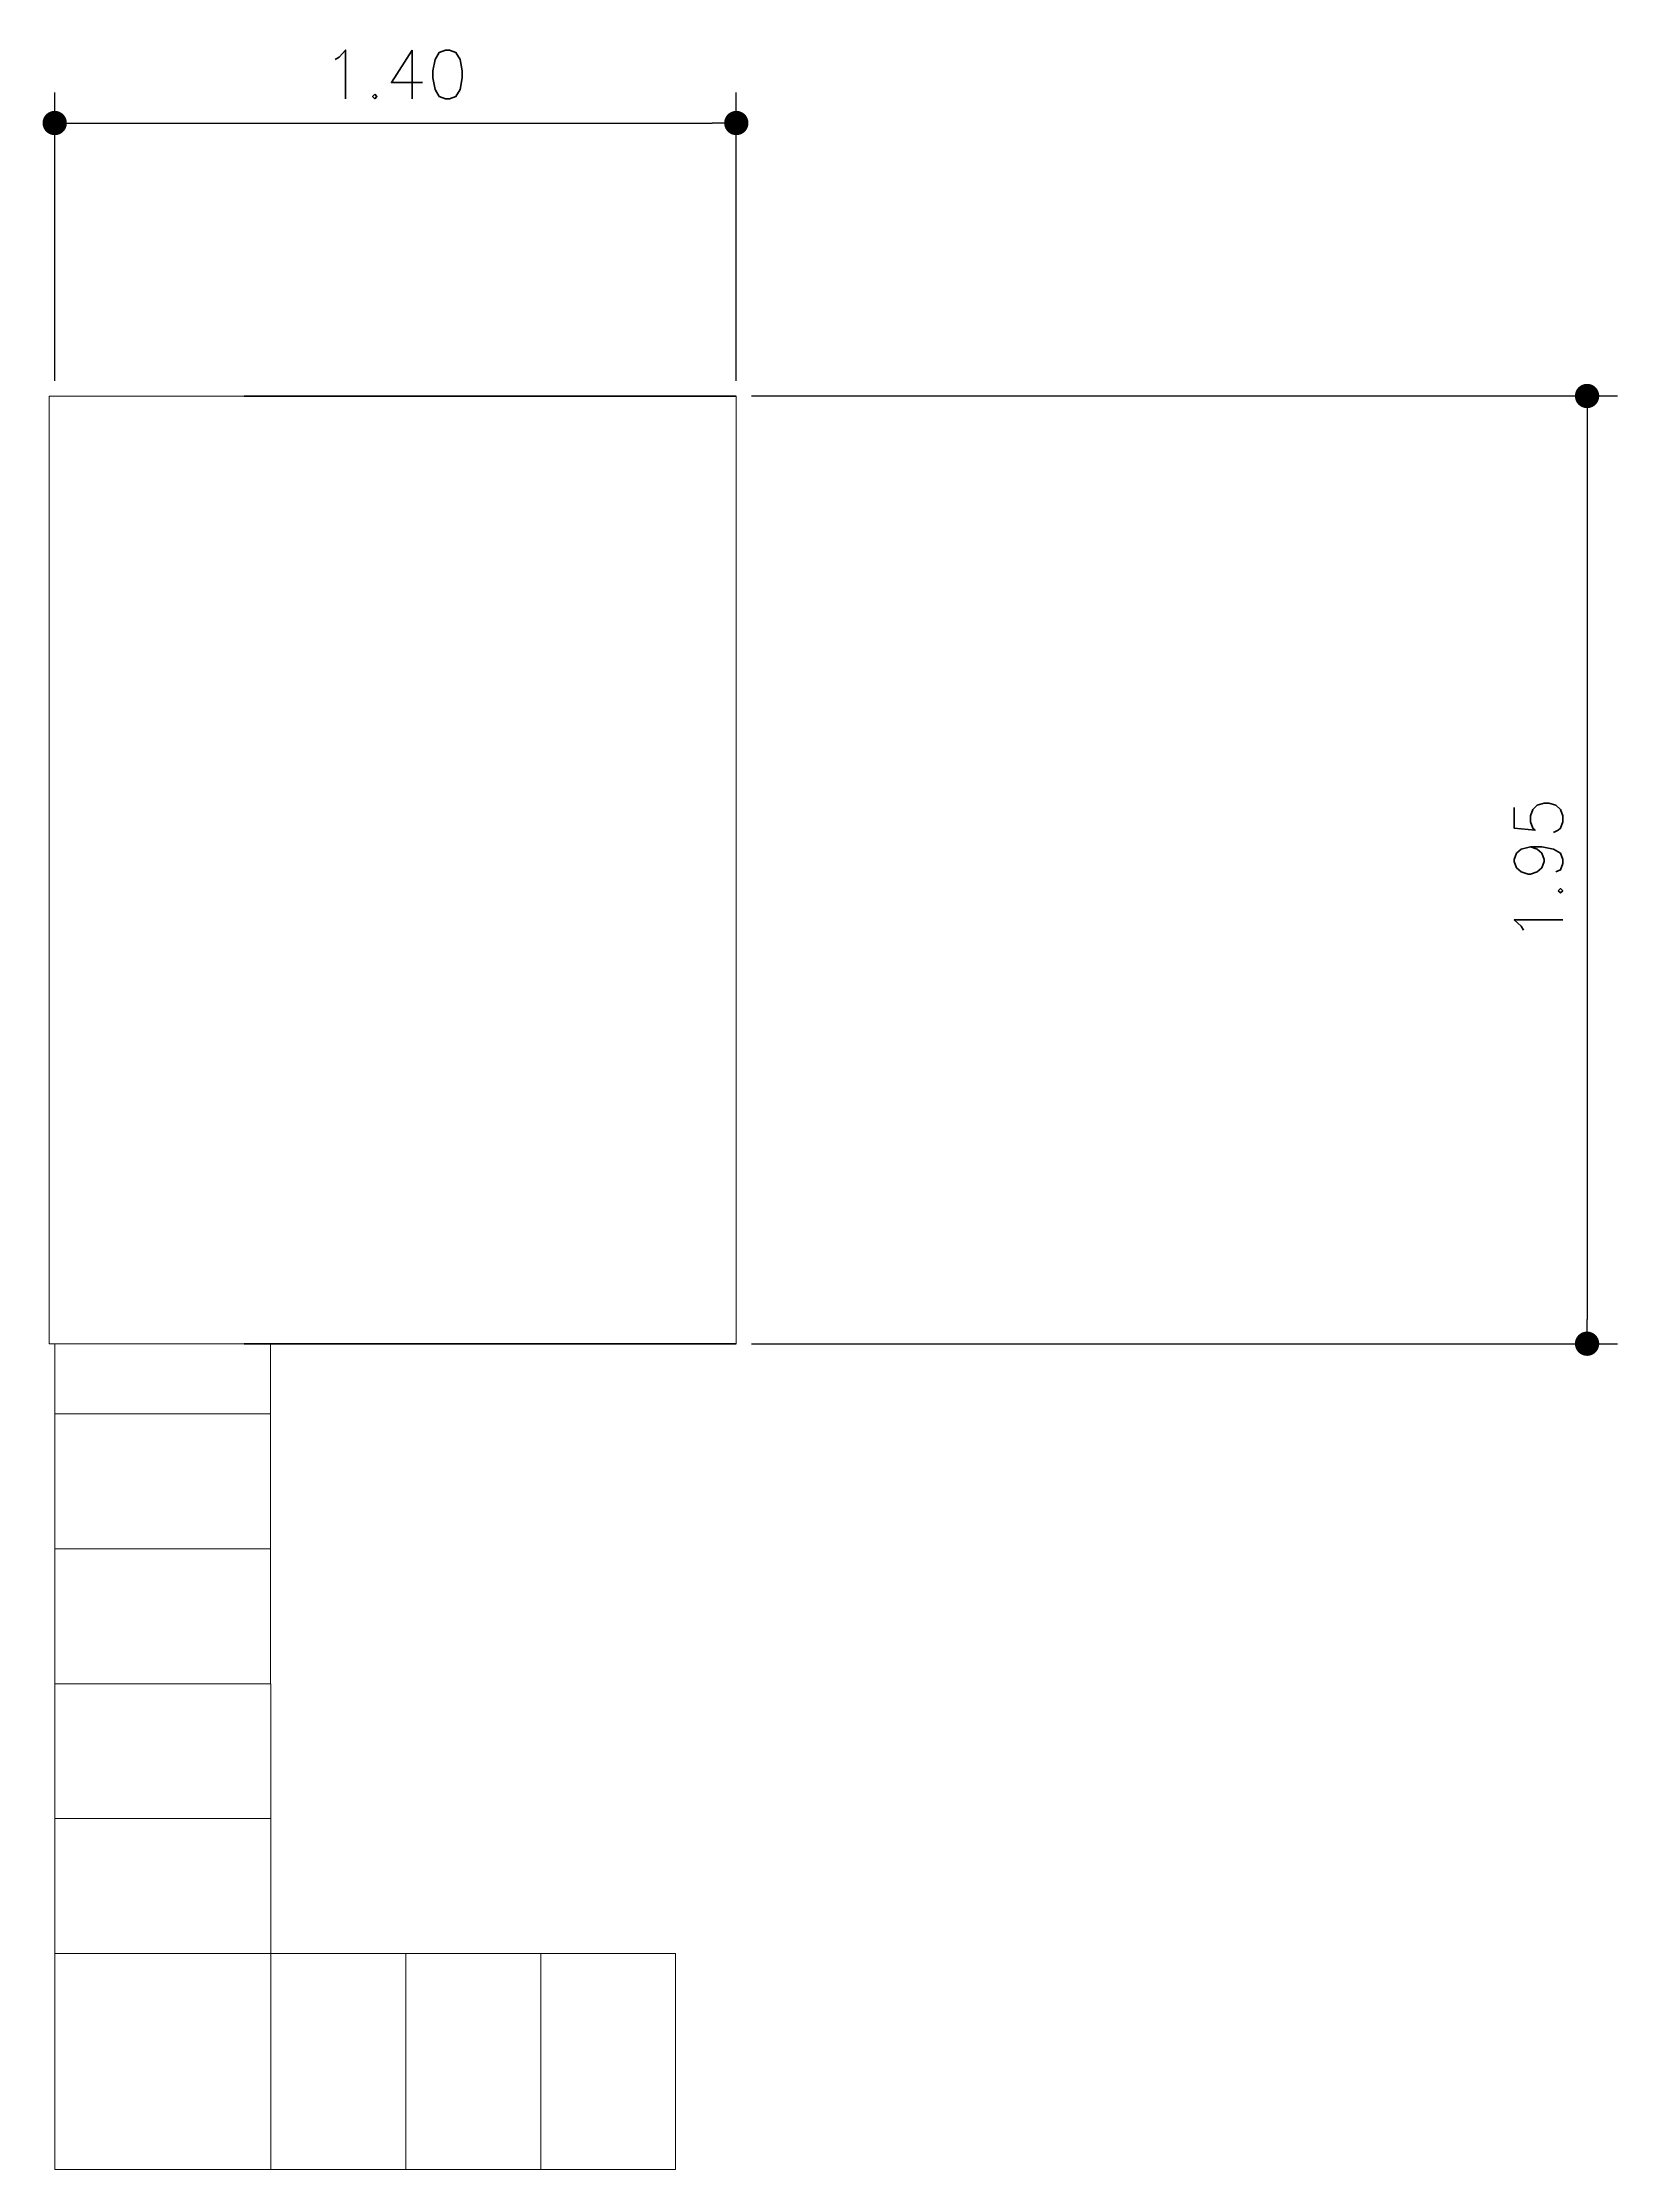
# Model space of a CAD drawing. Header units: millimetres. Extents: x -4763 to 645, y -25 to 217.
# Drawn here: x -37.219 to -33.978, y 9.969 to 14.345 of the extents above; entities that cross this region are included whole.
import ezdxf

# ---------------------------------------------------------------- set-up
doc = ezdxf.new("R2010")
doc.units = ezdxf.units.MM
doc.header["$LTSCALE"] = 0.5
doc.header["$PDMODE"] = 3
for name, color, linetype, lineweight in [('Alvenaria-alta', 5, 'Continuous', 50), ('ARQ Mobiliario', 34, 'Continuous', 13), ('mobilia', 2, 'Continuous', 18)]:
    doc.layers.add(name, color=color, linetype=linetype, lineweight=lineweight)
doc.styles.add('RS50', font='romans.shx', dxfattribs={"height": 0.1})
doc.dimstyles.new('Cota 50', dxfattribs={"dimscale": 0.05, "dimtxt": 0.1, "dimasz": 1, "dimexe": 1.25, "dimexo": 0.625, "dimgap": 1, "dimtad": 1, "dimzin": 4, "dimdsep": 46, "dimtxsty": 'RS50', "dimblk": 'DOT', "dimcen": 0.1, "dimclrd": 256, "dimclre": 256, "dimclrt": 256, "dimadec": 0, "dimazin": 0, "dimtfac": 1, "dimtix": 1, "dimtmove": 0, "dimatfit": 3, "dimldrblk": 'DOT', "dimfxl": 1.25, "dimarcsym": 0})

# ---------------------------------------------------------------- blocks, each defined once
blk = doc.blocks.new('_Dot')
at = {"color": 0, "linetype": 'ByBlock', "lineweight": -2}
blk.add_line((-0.5, 0), (-1, 0), dxfattribs=at)
at = {"color": 0, "linetype": 'ByBlock', "const_width": 0.5}
blk.add_lwpolyline([(-0.25, 0, 1), (0.25, 0, 1)], format="xyb", close=True, dxfattribs=at)
blk = doc.blocks.new('*D320')
at = {"layer": 'Alvenaria-alta', "lineweight": -2, "transparency": 16777216}
for p, q in [((-37.1941, 13.6493), (-37.1941, 14.2423)), ((-35.7913, 13.6493), (-35.7913, 14.2423)), ((-37.1441, 14.1798), (-35.8413, 14.1798))]:
    blk.add_line(p, q, dxfattribs=at)
at = {"layer": 'DEFPOINTS', "color": 0, "transparency": 16777216}
for p in [(-35.7913, 14.1798), (-37.1941, 13.6181), (-35.7913, 13.6181)]:
    blk.add_point(p, dxfattribs=at)
at = {"layer": 'Alvenaria-alta', "lineweight": -2, "transparency": 16777216, "xscale": 0.05, "yscale": 0.05, "zscale": 0.05, "rotation": 180}
blk.add_blockref('_Dot', (-37.1941, 14.1798), dxfattribs=at)
at = {"layer": 'Alvenaria-alta', "lineweight": -2, "transparency": 16777216, "xscale": 0.05, "yscale": 0.05, "zscale": 0.05}
blk.add_blockref('_Dot', (-35.7913, 14.1798), dxfattribs=at)
at = {"layer": 'Alvenaria-alta', "transparency": 16777216, "insert": (-36.4927, 14.2798), "char_height": 0.1, "attachment_point": 5, "style": 'RS50'}
blk.add_mtext('1.40', dxfattribs=at)
blk = doc.blocks.new('*D321')
at = {"layer": 'Alvenaria-alta', "lineweight": -2, "transparency": 16777216}
for p, q in [((-35.76, 13.6181), (-33.9779, 13.6181)), ((-34.0404, 13.5681), (-34.0404, 11.7179)), ((-35.76, 11.6679), (-33.9779, 11.6679))]:
    blk.add_line(p, q, dxfattribs=at)
at = {"layer": 'DEFPOINTS', "color": 0, "transparency": 16777216}
for p in [(-35.7913, 13.6181), (-35.7913, 11.6679), (-34.0404, 11.6679)]:
    blk.add_point(p, dxfattribs=at)
at = {"layer": 'Alvenaria-alta', "lineweight": -2, "transparency": 16777216, "xscale": 0.05, "yscale": 0.05, "zscale": 0.05}
for p, rotation in [((-34.0404, 13.6181), 90), ((-34.0404, 11.6679), 270)]:
    blk.add_blockref('_Dot', p, dxfattribs=dict(at, rotation=rotation))
at = {"layer": 'Alvenaria-alta', "transparency": 16777216, "insert": (-34.1404, 12.643), "char_height": 0.1, "attachment_point": 5, "rotation": 90, "style": 'RS50'}
blk.add_mtext('1.95', dxfattribs=at)

msp = doc.modelspace()

# ---------------------------------------------------------------- linework, layer by layer
at = {"layer": 'Alvenaria-alta'}
for p, q in [((-35.7913, 13.61808), (-36.8044, 13.61808)), ((-35.7913, 11.66785), (-36.8044, 11.66785))]:
    msp.add_line(p, q, dxfattribs=at)
at = {"layer": 'ARQ Mobiliario', "color": 2}
for p, q in [((-36.74988, 11.52361), (-37.19415, 11.52361)), ((-37.19415, 11.52361), (-37.19415, 11.24595)), ((-36.74988, 11.24595), (-36.74988, 11.52361)), ((-37.19415, 11.24595), (-36.74988, 11.24595))]:
    msp.add_line(p, q, dxfattribs=at)
for points in [[(-37.19415, 10.96828), (-36.74988, 10.96828), (-36.74988, 11.24595), (-37.19415, 11.24595)], [(-37.19355, 10.69061), (-36.74929, 10.69061), (-36.74929, 10.96828), (-37.19355, 10.96828)], [(-36.74929, 10.69061), (-37.19355, 10.69061), (-37.19355, 10.41295), (-36.74929, 10.41295)], [(-36.47162, 9.96868), (-36.47162, 10.41295), (-36.74929, 10.41295), (-36.74929, 9.96868)], [(-36.19396, 9.96868), (-36.19396, 10.41295), (-36.47162, 10.41295), (-36.47162, 9.96868)], [(-35.91629, 9.96868), (-35.91629, 10.41295), (-36.19396, 10.41295), (-36.19396, 9.96868)]]:
    msp.add_lwpolyline(points, close=True, dxfattribs=at)
at = {"layer": 'mobilia'}
for p, q in [((-37.20521, 13.61808), (-35.7913, 13.61808)), ((-37.20521, 11.66785), (-37.20521, 13.61808)), ((-36.75022, 13.61808), (-37.19415, 13.61808)), ((-35.7913, 13.61808), (-35.7913, 11.66785)), ((-35.7913, 11.66785), (-37.20521, 11.66785)), ((-36.75022, 11.66785), (-37.19415, 11.66785)), ((-37.19415, 11.66785), (-37.19415, 11.52361)), ((-36.75022, 11.52361), (-36.75022, 11.66785)), ((-37.19415, 11.52361), (-36.75022, 11.52361)), ((-36.75022, 11.24595), (-37.19415, 11.24595))]:
    msp.add_line(p, q, dxfattribs=at)
msp.add_lwpolyline([(-37.19355, 10.41295), (-36.74929, 10.41295), (-36.74929, 9.96868), (-37.19355, 9.96868)], close=True, dxfattribs=at)

# ---------------------------------------------------------------- dimensions: what is measured, and where the dimension line sits
at = {"layer": 'Alvenaria-alta'}
dim = msp.add_linear_dim(base=(-35.7913, 14.17981), p1=(-37.19415, 13.61808), p2=(-35.7913, 13.61808), dimstyle='Cota 50', dxfattribs=at)
dim.commit()
dim.dimension.update_dxf_attribs({"geometry": '*D320', "text_midpoint": (-36.49272, 14.27981)})
dim = msp.add_linear_dim(base=(-34.04035, 11.66785), p1=(-35.7913, 13.61808), p2=(-35.7913, 11.66785), angle=90, dimstyle='Cota 50', dxfattribs=at)
dim.commit()
dim.dimension.update_dxf_attribs({"geometry": '*D321', "text_midpoint": (-34.14035, 12.64297)})

doc.saveas('drawing.dxf')
